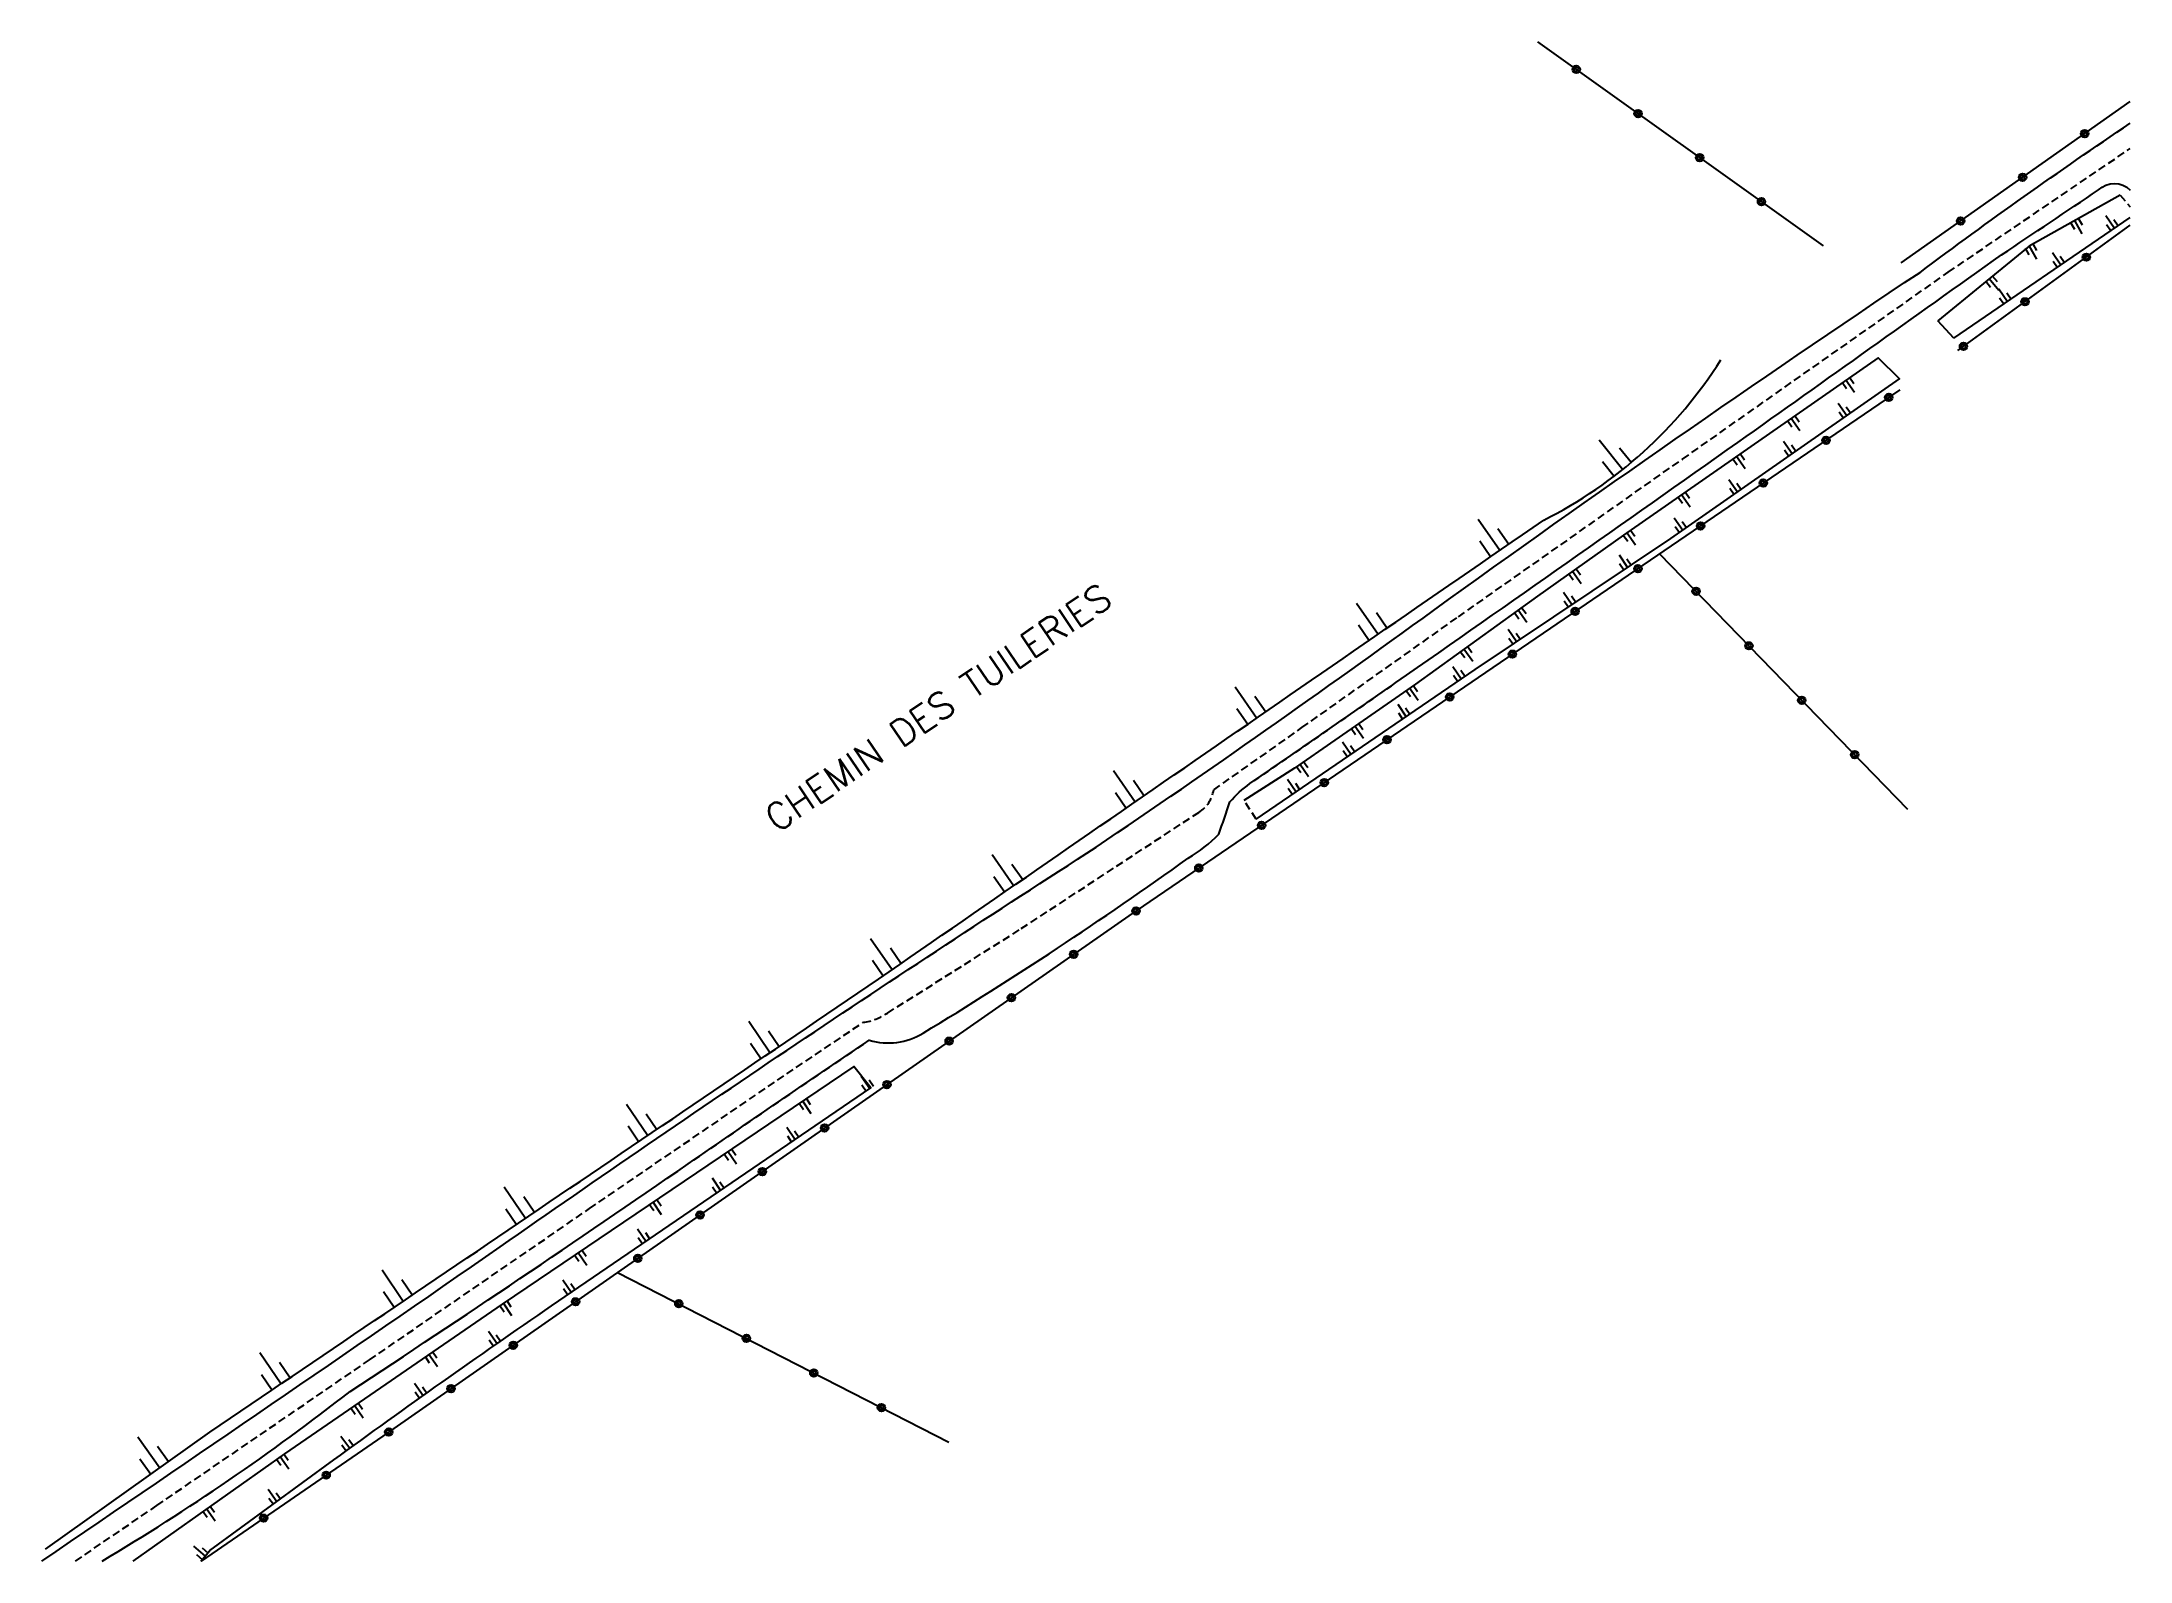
# Model space of a CAD drawing. Header units: millimetres. Extents: x 125000 to 126000, y 125000 to 126000.
# Drawn here: x 125862.5 to 126000, y 125000 to 125100.1 of the extents above; entities that cross this region are included whole.
import ezdxf
from ezdxf.enums import TextEntityAlignment as Align

# ---------------------------------------------------------------- set-up
doc = ezdxf.new("R2010")
doc.units = ezdxf.units.MM
doc.linetypes.add('DASHED', pattern=[0.75, 0.5, -0.25])
doc.layers.get('0').update_dxf_attribs({"linetype": 'CONTINUOUS'})
for name, color, linetype in [('W0001', 6, 'DASHED'), ('W0008', 7, 'CONTINUOUS'), ('W0112', 1, 'DASHED'), ('W0211', 2, 'CONTINUOUS'), ('W0322', 7, 'CONTINUOUS'), ('W0989', 7, 'CONTINUOUS')]:
    doc.layers.add(name, color=color, linetype=linetype)
doc.styles.get("Standard").update_dxf_attribs({"font": 'romans.shx', "width": 0.85})

msp = doc.modelspace()

# ---------------------------------------------------------------- texts
at = {"layer": 'W0989'}
msp.add_text('CHEMIN DES TUILERIES', height=1.75, rotation=34.2141, dxfattribs=at).set_placement((125921.5, 125056.22), align=Align.MIDDLE)

# ---------------------------------------------------------------- blocks, each defined once
blk = doc.blocks.new('TP15B')
at = {"color": 0}
for p, q in [((0, 5), (0, 0)), ((-1.44, 2.5), (-1.44, 0)), ((1.44, 2.5), (1.44, 0))]:
    blk.add_line(p, q, dxfattribs=at)
blk = doc.blocks.new('TP15C')
at = {"layer": 'W0211', "xscale": 0.5, "yscale": 0.5, "rotation": 359.9693661828871}
blk.add_blockref('TP15B', (0, 0), dxfattribs=at)
blk = doc.blocks.new('TP15')
at = {"color": 0}
for p, q in [((-0.29, 0.5), (-0.29, 0)), ((0, 1), (0, 0)), ((0.29, 0.5), (0.29, 0))]:
    blk.add_line(p, q, dxfattribs=at)
blk = doc.blocks.new('OH01')
at = {"layer": 'W0322', "color": 0}
for radius in [0.25, 0.15]:
    blk.add_circle((0, 0), radius, dxfattribs=at)

# ---------------------------------------------------------------- linework, layer by layer
at = {"layer": 'W0001'}
msp.add_lwpolyline([(125864.7, 125000), (125870.06, 125003.66), (125884.07, 125013.26), (125898.55, 125023.22), (125910.92, 125031.68), (125916.58, 125035.49), (125916.58, 125035.49, 0.11276), (125918.17, 125036.1), (125918.17, 125036.1), (125926.98, 125041.66), (125938.67, 125049.32), (125938.67, 125049.32, 0.21488), (125939.65, 125050.8), (125939.65, 125050.8), (125945.46, 125054.9), (125955.76, 125062.2), (125970.52, 125072.59), (125988.02, 125084.9), (126000, 125093.05)], format="xyb", dxfattribs=at)
at = {"layer": 'W0008'}
for points in [[(125862.48, 125000, 0.002597), (125892.66, 125020.69, -0.009723), (125931.92, 125047.03, 0.008414), (125954.12, 125062.62, -0.008827), (125986.16, 125084.89, -0.012363), (126000, 125094.71, -0.012363)], [(125866.46, 125000, 0.031766), (125882.79, 125011.18, 0.006325), (125905.05, 125026.17, -0.002943), (125916.97, 125034.31, 0.214169), (125920.52, 125034.78, 0.019519), (125937.97, 125046.3, 0.063212), (125939.99, 125047.88, 0.001838), (125940.72, 125050.01, -0.055166), (125942.02, 125051.21, 0.002223), (125951.65, 125057.87, 0.002037), (125974.17, 125073.69, 0.000764), (125991.53, 125086.05, 0.002091), (125997.91, 125090.32, -0.409272), (126000, 125090.31, 0.310003)]]:
    msp.add_lwpolyline(points, format="xyb", dxfattribs=at)
at = {"layer": 'W0112'}
for points in [[(125999.33, 125089.98), (126000, 125089.21)], [(125942.45, 125048.88), (125941.64, 125050.11)]]:
    msp.add_lwpolyline(points, dxfattribs=at)
at = {"layer": 'W0211'}
for points in [[(125999.33, 125089.98), (125993.35, 125086.61), (125987.33, 125081.7)], [(125988.39, 125080.55), (126000, 125088.51)], [(125988.39, 125080.55), (125987.33, 125081.7)], [(125942.45, 125048.88), (125956.87, 125058.72), (125969.75, 125067.36), (125984.81, 125077.88), (125983.41, 125079.27), (125966.64, 125067.58), (125960.97, 125063.55), (125952.93, 125057.77), (125944.98, 125052.24), (125941.64, 125050.11)]]:
    msp.add_lwpolyline(points, dxfattribs=at)
for points in [[(125862.73, 125000.79), (125873.56, 125008.5, 0.000087), (125916.89, 125037.86, -0.000235), (125961.38, 125068.57, 0.136768), (125973.04, 125079.13, -0.551402)], [(125872.95, 124999.99), (125873.56, 125000.7), (125881.71, 125006.66, -0.007006), (125896.05, 125016.81), (125917.08, 125031.17), (125915.96, 125032.57), (125892.8, 125016.93), (125878.46, 125007.07), (125868.47, 125000)]]:
    msp.add_lwpolyline(points, format="xyb", dxfattribs=at)
at = {"layer": 'W0322'}
for points in [[(125960.98, 125100.08), (125979.79, 125086.63)], [(125984.91, 125085.51), (126000, 125096.15)], [(125988.65, 125079.74), (126000, 125087.99)], [(125984.84, 125077.16), (125934.07, 125042.5), (125884.95, 125008.23), (125872.97, 125000)], [(125969, 125066.35), (125985.34, 125049.53)], [(125900.4, 125019.01), (125922.22, 125007.83)]]:
    msp.add_lwpolyline(points, dxfattribs=at)

# ---------------------------------------------------------------- block references
at = {"layer": 'W0211'}
for name, p, rotation in [('TP15', (125996.35, 125088.3), 209.4179242098193), ('TP15', (125998.97, 125087.8), 34.44922771895605), ('TP15', (125993.36, 125086.62), 209.4179242098193), ('TP15', (125995.44, 125085.38), 34.44922771895605), ('TP15', (125990.71, 125084.46), 219.1829681582456), ('TP15', (125991.92, 125082.97), 34.44922771895605), ('TP15', (125981.28, 125077.79), 214.8955075207026), ('TP15', (125981.35, 125075.46), 34.95065114049711), ('TP15', (125977.67, 125075.27), 214.8955075207026), ('TP15C', (125966.59, 125071.91), 38.73203356987922), ('TP15', (125977.75, 125072.95), 34.95065114049711), ('TP15', (125974.07, 125072.76), 214.8955075207026), ('TP15', (125974.15, 125070.43), 34.95065114049711), ('TP15', (125970.46, 125070.24), 214.8955075207026), ('TP15C', (125958.48, 125066.58), 34.59437159298901), ('TP15', (125966.86, 125067.73), 214.8955075207026), ('TP15', (125970.55, 125067.91), 34.95065114049711), ('TP15', (125966.9, 125065.45), 33.825510783711), ('TP15', (125963.27, 125065.18), 215.3972008808563), ('TP15', (125963.25, 125063), 33.825510783711), ('TP15C', (125950.48, 125061.05), 34.60404830961215), ('TP15', (125959.69, 125062.63), 215.6691675468753), ('TP15', (125959.6, 125060.55), 33.825510783711), ('TP15', (125956.12, 125060.07), 215.6691675468753), ('TP15', (125955.96, 125058.1), 34.31779510561932), ('TP15C', (125942.48, 125055.53), 34.61372502623527), ('TP15', (125952.55, 125057.51), 214.8451861351521), ('TP15', (125952.33, 125055.62), 34.31779510561932), ('TP15', (125948.7, 125053.14), 34.31779510561932), ('TP15', (125948.94, 125055), 214.8451861351521), ('TP15', (125945.33, 125052.49), 214.8451861351521), ('TP15C', (125934.48, 125050.01), 34.62340174285842), ('TP15', (125945.07, 125050.67), 34.31779510561932), ('TP15C', (125926.48, 125044.48), 34.63307845948154), ('TP15C', (125918.48, 125038.96), 34.64275517610466), ('TP15C', (125910.44, 125033.49), 34.13309681529375), ('TP15', (125917.01, 125031.12), 34.3126041695395), ('TP15C', (125902.39, 125028.03), 34.12941123591796), ('TP15', (125912.59, 125030.3), 214.0327121435337), ('TP15', (125912.1, 125027.76), 34.3126041695395), ('TP15', (125907.66, 125026.97), 214.0327121435337), ('TP15', (125907.18, 125024.41), 34.3126041695395), ('TP15C', (125894.34, 125022.58), 34.12572565654213), ('TP15', (125902.74, 125023.64), 214.0327121435337), ('TP15', (125902.27, 125021.06), 34.3126041695395), ('TP15', (125897.81, 125020.31), 214.0327121435337), ('TP15C', (125886.29, 125017.12), 34.12204007716635), ('TP15', (125897.36, 125017.7), 34.3126041695395), ('TP15', (125892.88, 125016.98), 214.0327121435337), ('TP15C', (125878.24, 125011.67), 34.11835449779051), ('TP15', (125892.46, 125014.33), 34.8922219984511), ('TP15', (125887.98, 125013.61), 214.5122504998268), ('TP15', (125887.6, 125010.9), 35.43582812797621), ('TP15', (125883.07, 125010.24), 214.5122504998268), ('TP15C', (125870.25, 125006.14), 35.43040407879673), ('TP15', (125882.77, 125007.43), 35.97943425750132), ('TP15', (125878.18, 125006.87), 215.2826591379105), ('TP15', (125877.97, 125003.92), 36.1655908121766), ('TP15', (125873.32, 125003.44), 215.2826591379105), ('TP15', (125873.24, 125000.33), 49.65262317450539)]:
    msp.add_blockref(name, p, dxfattribs=dict(at, rotation=rotation))
at = {"layer": 'W0322'}
for p, rotation in [((125963.52, 125098.26), 324.4357272238765), ((125967.59, 125095.35), 324.4357272238765), ((125997, 125094.03), 35.18731835779452), ((125971.65, 125092.45), 324.4357272238765), ((125992.91, 125091.15), 35.18731835779452), ((125975.72, 125089.54), 324.4357272238765), ((125988.83, 125088.27), 35.18731835779452), ((125997.11, 125085.89), 36.03380582570346), ((125993.07, 125082.95), 36.03380582570346), ((125989.02, 125080.01), 36.03380582570346), ((125984.1, 125076.65), 214.3110227105227), ((125979.97, 125073.83), 214.3110227105227), ((125975.84, 125071.01), 214.3110227105227), ((125971.71, 125068.19), 214.3110227105227), ((125967.58, 125065.37), 214.3110227105227), ((125971.41, 125063.88), 314.1671349139623), ((125963.45, 125062.56), 214.3110227105227), ((125959.32, 125059.74), 214.3110227105227), ((125974.89, 125060.29), 314.1671349139623), ((125955.19, 125056.92), 214.3110227105227), ((125978.37, 125056.7), 314.1671349139623), ((125951.06, 125054.1), 214.3110227105227), ((125981.86, 125053.12), 314.1671349139623), ((125946.93, 125051.28), 214.3110227105227), ((125942.8, 125048.46), 214.3110227105227), ((125938.67, 125045.65), 214.3110227105227), ((125934.54, 125042.83), 214.3110227105227), ((125930.43, 125039.97), 214.9091430595302), ((125926.33, 125037.11), 214.9091430595302), ((125922.23, 125034.25), 214.9091430595302), ((125918.13, 125031.39), 214.9091430595302), ((125914.03, 125028.53), 214.9091430595302), ((125909.93, 125025.66), 214.9091430595302), ((125905.83, 125022.8), 214.9091430595302), ((125901.73, 125019.94), 214.9091430595302), ((125897.63, 125017.08), 214.9091430595302), ((125904.43, 125016.95), 332.8565417401736), ((125893.53, 125014.22), 214.9091430595302), ((125908.88, 125014.67), 332.8565417401736), ((125889.43, 125011.36), 214.9091430595302), ((125913.32, 125012.39), 332.8565417401736), ((125917.77, 125010.11), 332.8565417401736), ((125885.33, 125008.5), 214.9091430595302), ((125881.21, 125005.66), 214.484274576571), ((125877.09, 125002.83), 214.484274576571)]:
    msp.add_blockref('OH01', p, dxfattribs=dict(at, rotation=rotation))

msp.set_redraw_order([(e.dxf.handle, doc.entitydb.next_handle()) for e in msp.query("TEXT MTEXT ATTDEF DIMENSION ARC_DIMENSION")])  # texts and dimensions are drawn at this point

doc.saveas('drawing.dxf')
